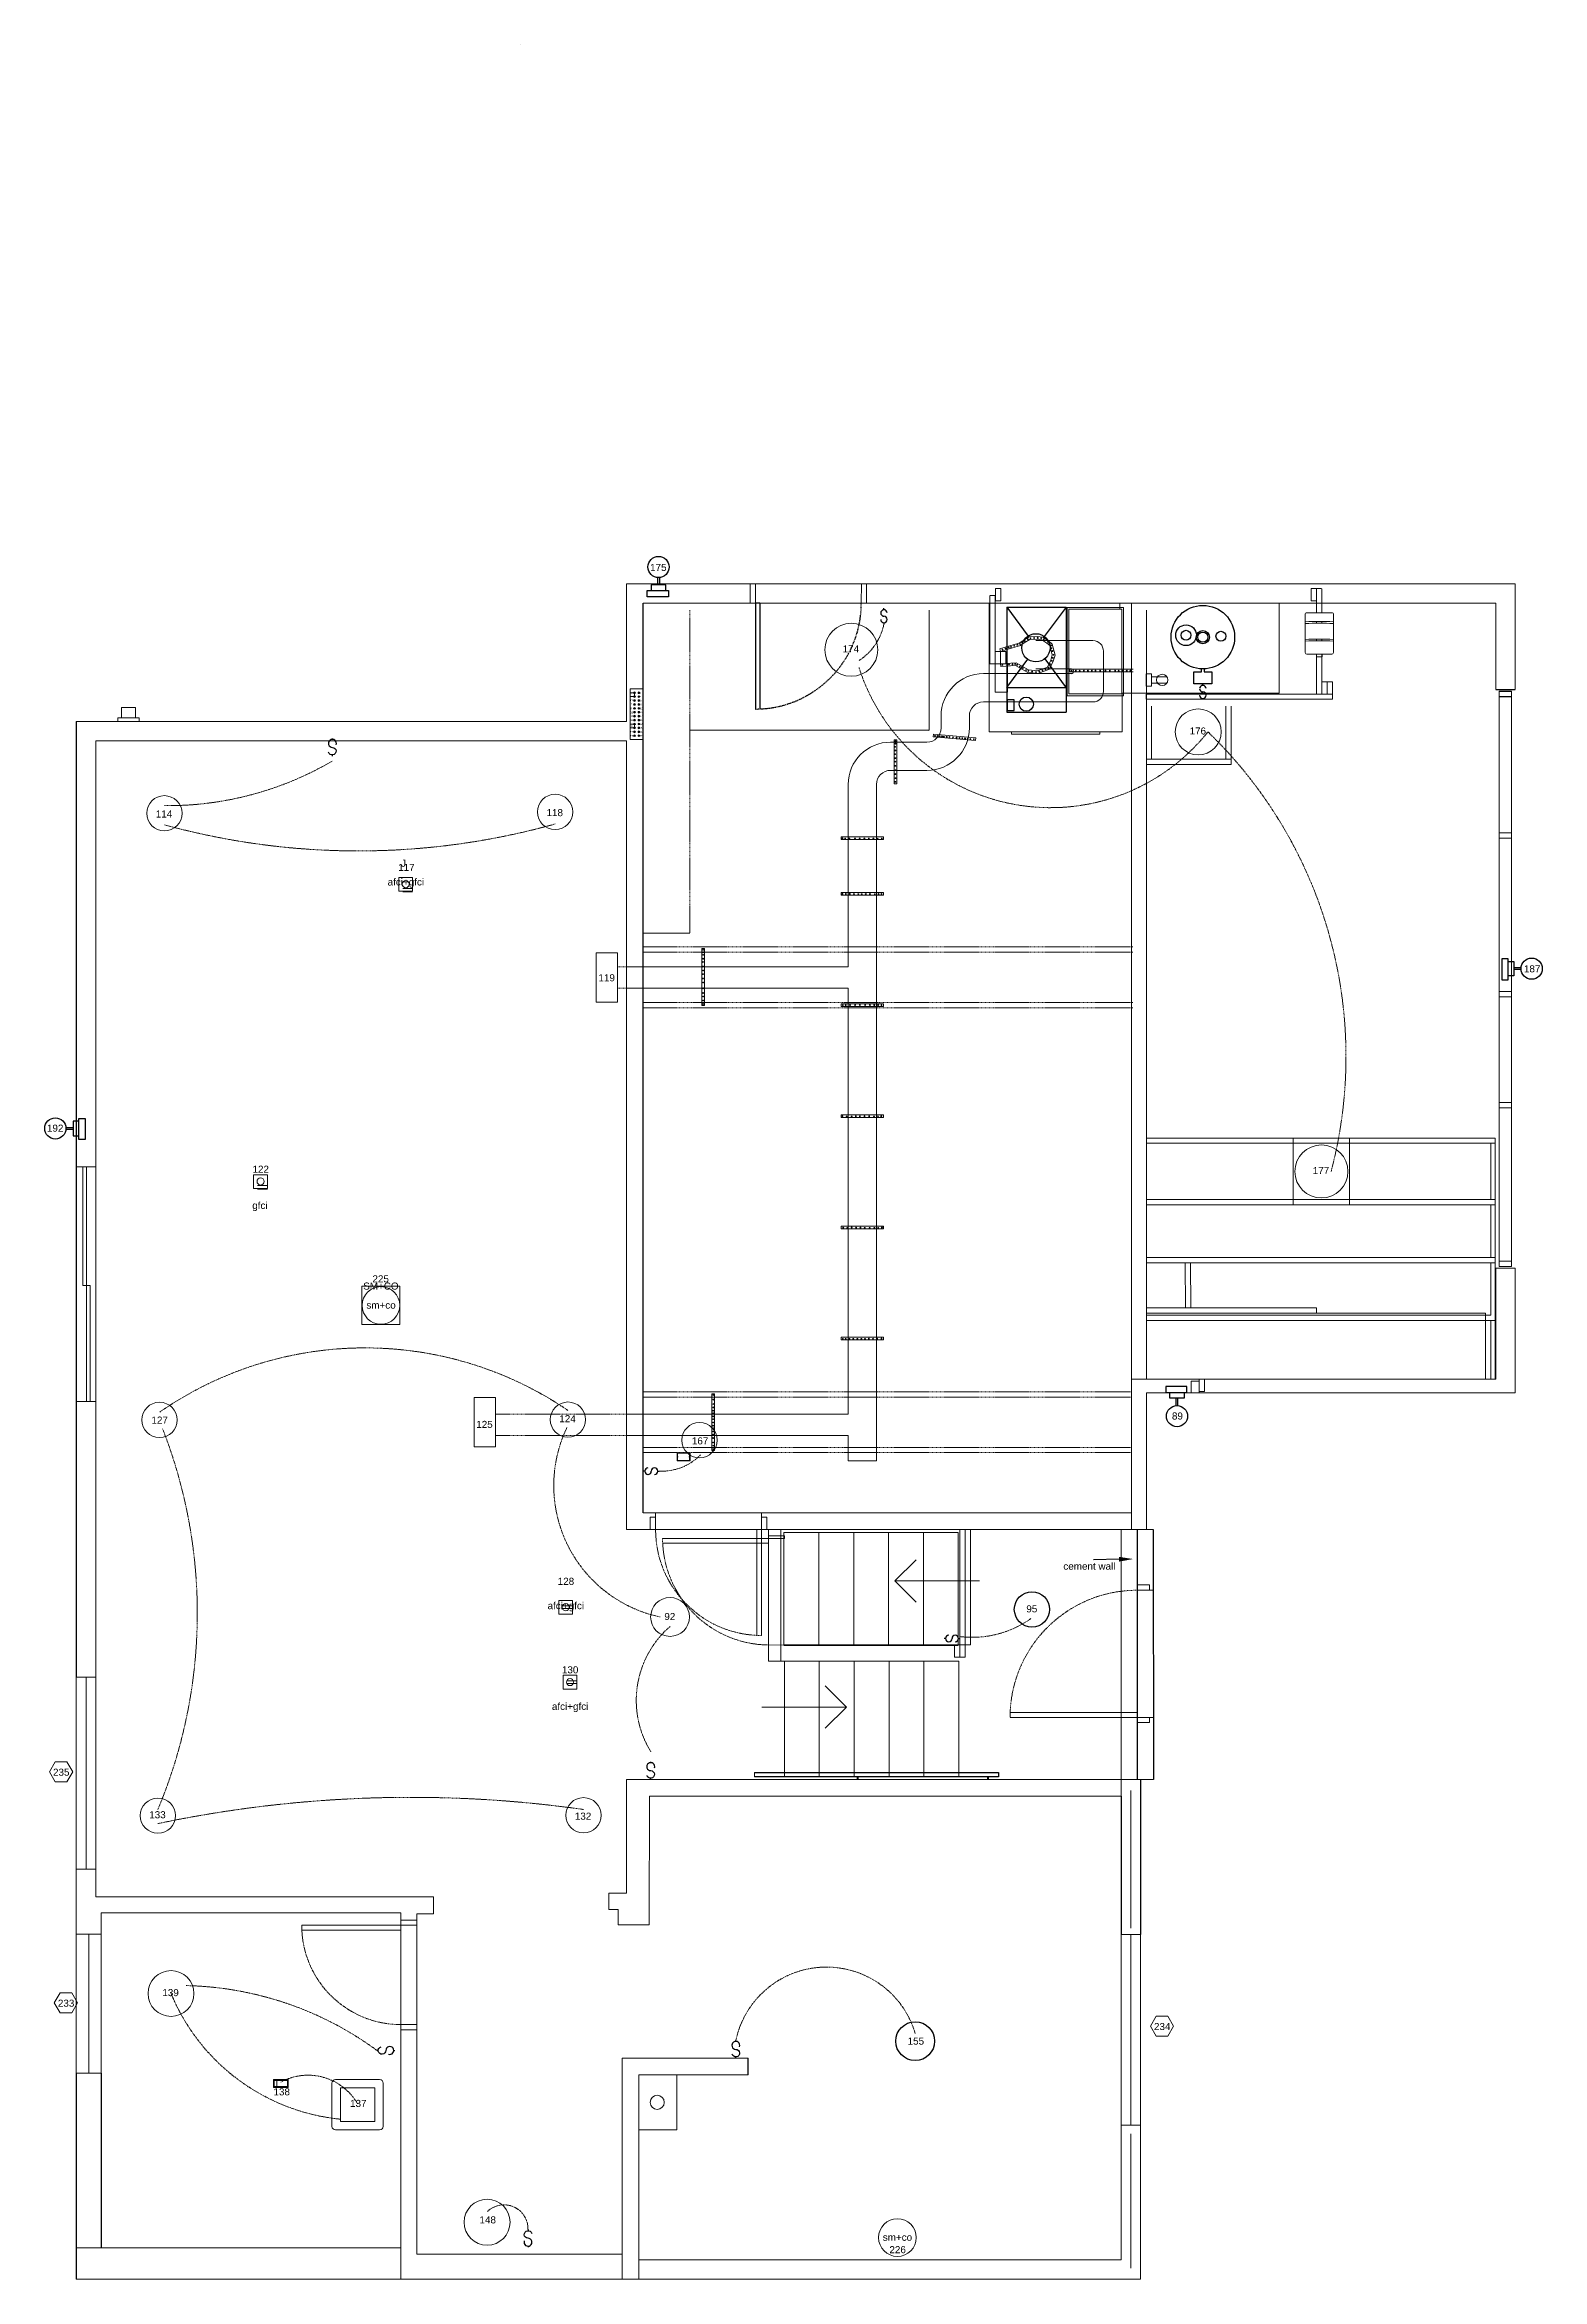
# Model space of a CAD drawing. Header units: inches. Extents: x -438 to -14, y 594 to 1227.
import ezdxf

# ---------------------------------------------------------------- set-up
doc = ezdxf.new("R2010")
doc.units = ezdxf.units.IN
doc.header["$MEASUREMENT"] = 0
doc.linetypes.add('DASHED2', pattern=[0.375, 0.25, -0.125])
doc.layers.get('0').update_dxf_attribs({"color": 1, "lineweight": 9})
for name, color, linetype, lineweight in [('A-101-Floorplan-1st-floor', 7, 'Continuous', 9), ('A-101-RCP', 7, 'Continuous', 9), ('E101-Electrical-1st-floor', 4, 'Continuous', 9), ('north-stairway', 7, 'Continuous', 9)]:
    doc.layers.add(name, color=color, linetype=linetype, lineweight=lineweight)
doc.styles.add('Annotative', font='Arial.ttf')
doc.styles.add('Reg', font='Arial.ttf')
doc.styles.add('Small', font='Arial.ttf')
doc.styles.get("Standard").update_dxf_attribs({"font": 'Arial.ttf', "height": 2})
doc.linetypes.add('BATTING', pattern='A,0.0001,-0.1,[134,ltypeshp.shx,S=0.1,R=0,X=-0.1,Y=0],-0.2,[134,ltypeshp.shx,S=0.1,R=180,X=0.1,Y=0],-0.1', length=0.4001)

msp = doc.modelspace()

# ---------------------------------------------------------------- texts
at = {"lineweight": 5}
msp.add_text('SM+CO', height=2, dxfattribs=at).set_placement((-347.37, 873.99, -93))
at = {"layer": 'A-101-Floorplan-1st-floor', "style": 'Annotative'}
for s, p in [('235', (-435.2, 736.31)), ('233', (-433.82, 670.89)), ('234', (-123.5, 664.28))]:
    msp.add_text(s, height=2, dxfattribs=at).set_placement(p)
at = {"layer": 'A-101-Floorplan-1st-floor', "lineweight": 5, "insert": (-134.41, 796.65), "char_height": 2, "attachment_point": 3, "style": 'Small'}
msp.add_mtext('cement wall', dxfattribs=at)
at = {"layer": 'A-101-RCP', "lineweight": 5, "char_height": 2, "attachment_point": 1}
for s, width, insert in [('174', 5.2422, (-211.64, 1056.45)), ('176', 5.2422, (-113.42, 1033.2)), ('114', 5.2422, (-406.1, 1009.69)), ('118', 5.2422, (-295.48, 1010.07)), ('117', 5.257, (-337.48, 994.56, 96.5)), ('afci+gfci', 1.3349, (-340.46, 990.44, 193)), ('119', 5.2422, (-280.78, 963.3)), ('122', 5.1777, (-378.72, 909.08)), ('177', 5.2422, (-78.55, 908.7)), ('gfci', 1.3349, (-378.79, 898.83, 193)), ('225', 7.0539, (-344.76, 878.03, 93)), ('sm+co', 8.8645, (-346.48, 870.59, 93)), ('127', 5.2422, (-407.33, 838.03)), ('125', 5.2422, (-315.38, 836.81)), ('124', 5.2422, (-291.86, 838.42, 82.12)), ('167', 5.2422, (-254.33, 832.15)), ('128', 7.21, (-292.31, 792.37)), ('afci+gfci', 1.3349, (-295.18, 785.48, 193)), ('92', 3.0578, (-262.12, 782.41, -164.25)), ('95', 5.2422, (-159.64, 784.57, 39.38)), ('130', 5.8649, (-291.12, 767.31)), ('afci+gfci', 1.3349, (-293.96, 756.95, 193)), ('133', 5.2422, (-407.96, 726.26)), ('132', 5.2422, (-287.46, 725.86)), ('139', 5.2422, (-404.24, 675.88)), ('155', 5.2422, (-193.25, 662.15)), ('138', 5.2422, (-372.78, 647.79)), ('137', 5.2422, (-351.1, 644.51)), ('148', 5.2422, (-314.46, 611.52)), ('sm+co', 8.8645, (-200.27, 606.6, 93)), ('226', 5.5764, (-198.4, 603.08))]:
    msp.add_mtext_dynamic_manual_height_columns(s, width=width, gutter_width=10, heights=[0], dxfattribs=dict(at, insert=insert))
at = {"layer": 'E101-Electrical-1st-floor', "lineweight": 5, "style": 'Reg'}
msp.add_text('J', height=2, dxfattribs=at).set_placement((-336.68, 993.74, -96.5))

# ---------------------------------------------------------------- blocks, each defined once
blk = doc.blocks.new('L1-south-stairway-handrail')
at = {"layer": 'A-101-Floorplan-1st-floor', "lineweight": -3}
for p, q in [((-57.8, 1.25), (11.23, 1.25)), ((11.23, 0), (-57.8, 0)), ((-28.71, -0.75), (-28.71, 0)), ((-28.46, -0.75), (-28.46, 0)), ((8.09, 0), (8.09, -0.75)), ((8.34, 0), (8.34, -0.75)), ((11.23, 1.25), (11.23, 0))]:
    blk.add_line(p, q, dxfattribs=at)
at = {"layer": 'A-101-Floorplan-1st-floor', "lineweight": 5}
blk.add_line((-57.8, 1.25), (-57.8, 0), dxfattribs=at)
blk = doc.blocks.new('L1-arrow')
at = {"lineweight": 5}
for p, q in [((188.32, -365.98), (182.32, -359.98)), ((182.32, -365.98), (164.32, -365.98)), ((182.32, -365.98), (188.32, -365.98)), ((188.32, -365.98), (182.32, -371.98))]:
    blk.add_line(p, q, dxfattribs=at)
blk = doc.blocks.new('sub-panel-30a+50a')
at = {"layer": 'A-101-Floorplan-1st-floor', "lineweight": 5}
for p, q in [((-3.75, -14.38), (-3.75, 0)), ((-3.75, 0), (0, 0)), ((0, -15.19), (0, 0.81)), ((-2.5, -1.11), (-3.75, -1.11)), ((-3.75, -2.21), (-2.5, -2.21)), ((-2.75, -1.11), (-2.25, -1.11)), ((-2.75, -2.21), (-2.25, -2.21)), ((-2.75, -3.32), (-2.25, -3.32)), ((-2.75, -4.42), (-2.25, -4.42)), ((-2.75, -5.53), (-2.25, -5.53)), ((-2.5, -1.36), (-2.5, -0.86)), ((-2.5, -2.21), (-2.5, -1.11)), ((-2.5, -2.46), (-2.5, -1.96)), ((-2.5, -3.57), (-2.5, -3.07)), ((-2.5, -4.67), (-2.5, -4.17)), ((-2.5, -5.78), (-2.5, -5.28)), ((-1.5, -1.11), (-1, -1.11)), ((-1.5, -2.21), (-1, -2.21)), ((-1.5, -3.32), (-1, -3.32)), ((-1.5, -4.42), (-1, -4.42)), ((-1.5, -5.53), (-1, -5.53)), ((-1.25, -1.36), (-1.25, -0.86)), ((-1.25, -2.46), (-1.25, -1.96)), ((-1.25, -3.57), (-1.25, -3.07)), ((-1.25, -4.67), (-1.25, -4.17)), ((-1.25, -5.78), (-1.25, -5.28)), ((-2.5, -9.96), (-3.75, -9.96)), ((-3.75, -9.96), (-3.75, -11.06)), ((-3.75, -11.06), (-2.5, -11.06)), ((-2.75, -6.64), (-2.25, -6.64)), ((-2.75, -7.74), (-2.25, -7.74)), ((-2.75, -8.85), (-2.25, -8.85)), ((-2.75, -9.96), (-2.25, -9.96)), ((-2.75, -11.06), (-2.25, -11.06)), ((-2.75, -12.17), (-2.25, -12.17)), ((-2.5, -6.89), (-2.5, -6.39)), ((-2.5, -7.99), (-2.5, -7.49)), ((-2.5, -9.1), (-2.5, -8.6)), ((-2.5, -10.21), (-2.5, -9.71)), ((-2.5, -11.06), (-2.5, -9.96)), ((-2.5, -11.31), (-2.5, -10.81)), ((-2.5, -12.42), (-2.5, -11.92)), ((-1.5, -6.64), (-1, -6.64)), ((-1.5, -7.74), (-1, -7.74)), ((-1.5, -8.85), (-1, -8.85)), ((-1.5, -9.96), (-1, -9.96)), ((-1.5, -11.06), (-1, -11.06)), ((-1.5, -12.17), (-1, -12.17)), ((-1.25, -6.89), (-1.25, -6.39)), ((-1.25, -7.99), (-1.25, -7.49)), ((-1.25, -9.1), (-1.25, -8.6)), ((-1.25, -10.21), (-1.25, -9.71)), ((-1.25, -11.31), (-1.25, -10.81)), ((-1.25, -12.42), (-1.25, -11.92)), ((-3.75, -14.38), (0, -14.38)), ((-2.75, -13.27), (-2.25, -13.27)), ((-2.5, -13.52), (-2.5, -13.02)), ((-1.5, -13.27), (-1, -13.27)), ((-1.25, -13.52), (-1.25, -13.02))]:
    blk.add_line(p, q, dxfattribs=at)
for centre in [(-2.5, -1.11), (-2.5, -2.21), (-2.5, -3.32), (-2.5, -4.42), (-2.5, -5.53), (-1.25, -1.11), (-1.25, -2.21), (-1.25, -3.32), (-1.25, -4.42), (-1.25, -5.53), (-2.5, -6.64), (-2.5, -7.74), (-2.5, -8.85), (-2.5, -9.96), (-2.5, -11.06), (-2.5, -12.17), (-1.25, -6.64), (-1.25, -7.74), (-1.25, -8.85), (-1.25, -9.96), (-1.25, -11.06), (-1.25, -12.17), (-2.5, -13.27), (-1.25, -13.27)]:
    blk.add_circle(centre, 0.25, dxfattribs=at)
at = {"layer": 'A-101-Floorplan-1st-floor', "lineweight": 5, "style": 'Small'}
for s, p in [('9', (-3.63, -5.79)), ('nc', (-3.61, -3.49)), ('1', (-3.6, -1.88)), ('7', (-3.57, -4.7)), ('2', (-0.98, -1.36)), ('4', (-0.92, -2.47)), ('6', (-0.92, -3.59)), ('8', (-0.9, -4.67)), ('10', (-0.91, -5.79)), ('11', (-3.65, -6.92)), ('13', (-3.64, -8)), ('15', (-3.64, -9.11)), ('17', (-3.63, -10.82)), ('nc', (-3.61, -12.36)), ('22', (-0.92, -12.42)), ('14', (-0.9, -8.02)), ('16', (-0.89, -9.11)), ('20', (-0.88, -11.28)), ('nc', (-0.88, -6.81)), ('18', (-0.87, -10.2)), ('nc', (-3.62, -13.46)), ('nc', (-0.89, -13.46))]:
    blk.add_text(s, height=0.5, dxfattribs=at).set_placement(p)
blk = doc.blocks.new('L1-toggle-switch-135')
at = {"layer": ''}
for p, q in [((-5, 0, -46.25), (-4.65, 0, -46.25)), ((-0.26, 0, -46.25), (0, 0, -46.25))]:
    blk.add_line(p, q, dxfattribs=at)
at = {"layer": '', "elevation": -46.25}
for points in [[(-2.5, 0, -2.004555), (-3.85, 1.06)], [(-1.75, -1.06, 3.139408), (-2.5, 0, 3.139408)]]:
    blk.add_lwpolyline(points, format="xyb", dxfattribs=at)
blk = doc.blocks.new('L1-landing-toggle-switch-91')
at = {"layer": ''}
for p, q in [((0, 4.74, -46.25), (0, 5, -46.25)), ((0, 0, -46.25), (0, 0.35, -46.25))]:
    blk.add_line(p, q, dxfattribs=at)
at = {"layer": '', "elevation": -46.25}
for points in [[(1.06, 3.25, 3.139408), (0, 2.5, 3.139408)], [(0, 2.5, -2.004555), (-1.06, 1.15)]]:
    blk.add_lwpolyline(points, format="xyb", dxfattribs=at)
blk = doc.blocks.new('L1-motion-switch-144')
at = {"layer": ''}
for p, q in [((0, 5, -43.25), (0, 4.65, -43.25)), ((0, 0.26, -43.25), (0, 0, -43.25))]:
    blk.add_line(p, q, dxfattribs=at)
at = {"layer": '', "elevation": -43.25}
for points in [[(-1.06, 1.75, 3.139408), (0, 2.5, 3.139408)], [(0, 2.5, -2.004555), (1.06, 3.85)]]:
    blk.add_lwpolyline(points, format="xyb", dxfattribs=at)
blk = doc.blocks.new('L1-toggle-switch-149')
at = {"layer": ''}
for p, q in [((0, 4.74, -45), (0, 5, -45)), ((0, 0, -45), (0, 0.35, -45))]:
    blk.add_line(p, q, dxfattribs=at)
at = {"layer": '', "elevation": -45}
for points in [[(1.06, 3.25, 3.139408), (0, 2.5, 3.139408)], [(0, 2.5, -2.004555), (-1.06, 1.15)]]:
    blk.add_lwpolyline(points, format="xyb", dxfattribs=at)
blk = doc.blocks.new('L1-switch-165')
at = {"layer": ''}
for p, q in [((0.41, 0, -51.62), (0, 0, -51.62)), ((4.08, 0, -51.62), (4.49, 0, -51.62))]:
    blk.add_line(p, q, dxfattribs=at)
for centre, start, end in [((1.32, 0, -51.62), 90, 270), ((3.17, 0, -51.62), 270, 180), ((1.34, 0, -51.62), 270, 0)]:
    blk.add_arc(centre, 0.916, start, end, dxfattribs=at)
blk = doc.blocks.new('L1-switch-173')
at = {"layer": ''}
for p, q in [((0, -0.41, -43), (0, 0, -43)), ((0, -4.08, -43), (0, -4.49, -43))]:
    blk.add_line(p, q, dxfattribs=at)
for centre, start, end in [((0, -1.32, -43), 0, 180), ((0, -1.34, -43), 180, 270), ((0, -3.17, -43), 180, 90)]:
    blk.add_arc(centre, 0.916, start, end, dxfattribs=at)
blk = doc.blocks.new('dusk-to-dawn-187-driveway')
at = {"layer": 'A-101-RCP', "lineweight": 30}
for p, q in [((0, 2.82), (-1.75, 2.82)), ((-1.75, 2.82), (-1.75, -3.18)), ((0, -3.18), (0, 2.82)), ((0, 2.06), (1.62, 2.06)), ((0, -2.06), (0, 2.06)), ((1.62, 2.06), (1.62, -2.06)), ((3.71, 0.25), (1.62, 0.25)), ((-1.75, -3.18), (0, -3.18)), ((1.62, -2.06), (0, -2.06)), ((3.71, -0.25), (1.62, -0.25))]:
    blk.add_line(p, q, dxfattribs=at)
blk.add_circle((6.7, 0), 3, dxfattribs=at)
at = {"layer": 'A-101-RCP', "lineweight": 5, "insert": (4.5, 0.95), "char_height": 2, "attachment_point": 1}
blk.add_mtext_dynamic_manual_height_columns('187', width=5.2422, gutter_width=10, heights=[0], dxfattribs=at)
blk = doc.blocks.new('floodlight-camera-195-patio')
at = {"layer": 'A-101-RCP', "lineweight": 30}
for p, q in [((-3.71, 0.27), (-1.62, 0.27)), ((0, 2.08), (-1.62, 2.08)), ((-1.62, 2.08), (-1.62, -2.04)), ((0, 2.84), (1.75, 2.84)), ((0, -3.16), (0, 2.84)), ((0, -2.04), (0, 2.08)), ((1.75, 2.84), (1.75, -3.16)), ((-3.71, -0.23), (-1.62, -0.23)), ((-1.62, -2.04), (0, -2.04)), ((1.75, -3.16), (0, -3.16))]:
    blk.add_line(p, q, dxfattribs=at)
blk.add_circle((-6.7, 0.02), 3, dxfattribs=at)
at = {"layer": 'A-101-RCP', "lineweight": 5, "insert": (-9.07, 1.1), "char_height": 2, "attachment_point": 1}
blk.add_mtext_dynamic_manual_height_columns('192', width=5.2422, gutter_width=10, heights=[0], dxfattribs=at)
blk = doc.blocks.new('L1-toggle-switch-98')
at = {"layer": ''}
for p, q in [((0, -0.26, -39.25), (0, 0, -39.25)), ((0, -5, -39.25), (0, -4.65, -39.25))]:
    blk.add_line(p, q, dxfattribs=at)
at = {"layer": '', "elevation": -39.25}
for points in [[(1.06, -1.75, 3.139408), (0, -2.5, 3.139408)], [(0, -2.5, -2.004555), (-1.06, -3.85)]]:
    blk.add_lwpolyline(points, format="xyb", dxfattribs=at)
blk = doc.blocks.new('dusk-to-dawn-89-front-porch')
at = {"layer": 'A-101-RCP', "lineweight": 30}
for p, q in [((2.82, 1.75), (-3.18, 1.75)), ((-3.18, 1.75), (-3.18, 0)), ((-3.18, 0), (2.82, 0)), ((-2.06, -1.62), (-2.06, 0)), ((-2.06, 0), (2.06, 0)), ((2.06, 0), (2.06, -1.62)), ((2.82, 0), (2.82, 1.75)), ((2.06, -1.62), (-2.06, -1.62)), ((-0.25, -3.71), (-0.25, -1.62)), ((0.25, -3.71), (0.25, -1.62))]:
    blk.add_line(p, q, dxfattribs=at)
blk.add_circle((0, -6.7), 3, dxfattribs=at)
at = {"layer": 'A-101-RCP', "lineweight": 5, "insert": (-1.44, -5.65), "char_height": 2, "attachment_point": 1}
blk.add_mtext_dynamic_manual_height_columns('89', width=3.4652, gutter_width=10, heights=[0], dxfattribs=at)
blk = doc.blocks.new('north-stairway-above-spandrel')
at = {"layer": 'north-stairway', "lineweight": 5}
for p, q in [((49.375, 31.9375), (0, 31.9375)), ((0, 0), (0, 31.9375)), ((9.875, 0), (9.875, 31.9375)), ((19.75, 0), (19.75, 31.9375)), ((29.625, 0), (29.625, 31.9375)), ((39.5, 0), (39.5, 31.9375)), ((49.375, 0), (49.375, 31.9375))]:
    blk.add_line(p, q, dxfattribs=at)
at = {"layer": 'north-stairway', "lineweight": -3}
blk.add_line((0, 0), (49.375, 0), dxfattribs=at)
blk = doc.blocks.new('gfci-duplex-183-water-heater')
for p, q in [((-3.03, 0.87), (1.35, 0.87)), ((-3.03, -0.86), (1.36, -0.86))]:
    blk.add_line(p, q)
blk.add_circle((0, 0), 1.61)
blk = doc.blocks.new('dusk-to-dawn-175-trailer-area')
at = {"layer": 'A-101-RCP', "lineweight": 30}
for p, q in [((-3.19, -1.75), (-3.19, 0)), ((-3.19, 0), (2.81, 0)), ((2.04, 1.62), (-2.08, 1.62)), ((-2.08, 1.62), (-2.08, 0)), ((-2.08, 0), (2.04, 0)), ((-0.27, 3.71), (-0.27, 1.62)), ((0.23, 3.71), (0.23, 1.62)), ((2.04, 0), (2.04, 1.62)), ((2.81, 0), (2.81, -1.75)), ((2.81, -1.75), (-3.19, -1.75))]:
    blk.add_line(p, q, dxfattribs=at)
blk.add_circle((-0.02, 6.7), 3, dxfattribs=at)
at = {"layer": 'A-101-RCP', "lineweight": 5, "insert": (-2.4, 7.58), "char_height": 2, "attachment_point": 1}
blk.add_mtext_dynamic_manual_height_columns('175', width=5.2422, gutter_width=10, heights=[0], dxfattribs=at)
blk = doc.blocks.new('carlon-1-gang-ajust-a-box')
at = {"lineweight": 5}
for p, q in [((0.13, -1.14), (0.19, -1.14)), ((0.16, -1.11), (0.16, -1.17)), ((3.47, -1.14), (3.53, -1.14)), ((3.5, -1.11), (3.5, -1.17))]:
    blk.add_line(p, q, dxfattribs=at)
blk.add_lwpolyline([(0.01, -2.29), (0.01, 0.01), (3.66, 0.01), (3.66, -2.29)], close=True, dxfattribs=at)
for points in [[(0.13, -1.05), (0.13, -0.11), (3.53, -0.11), (3.53, -1.05)], [(3.53, -1.23), (3.53, -2.16), (0.13, -2.16), (0.13, -1.23)]]:
    blk.add_lwpolyline(points, dxfattribs=at)
for centre in [(0.16, -1.14), (3.5, -1.14)]:
    blk.add_circle(centre, 0.0312, dxfattribs=at)
for centre, start, end in [((0.16, -1.14), 250.46345, 109.4059), ((3.5, -1.14), 70.52878, 289.47122)]:
    blk.add_arc(centre, 0.0938, start, end, dxfattribs=at)
blk = doc.blocks.new('water-heater-switch')
at = {"layer": ''}
for p, q in [((0, -0.41), (0, 0)), ((0, -4.08), (0, -4.32))]:
    blk.add_line(p, q, dxfattribs=at)
for centre, start, end in [((0, -1.32), 0, 180), ((0, -1.34), 180, 270), ((0, -3.17), 180, 90)]:
    blk.add_arc(centre, 0.916, start, end, dxfattribs=at)
blk = doc.blocks.new('new-water-heater')
at = {"lineweight": -3}
blk.add_lwpolyline([(0.37, -9), (0.37, -9.86), (2.56, -9.86), (2.56, -13.25), (-2.56, -13.25), (-2.56, -9.86), (-0.38, -9.86), (-0.38, -9)], dxfattribs=at)
for centre, radius in [((0, 0), 9), ((-4.75, 0.55), 2.93), ((-4.75, 0.55), 1.39), ((0, 0), 1.88), ((0, 0), 1.45), ((5.1, 0.27), 1.39)]:
    blk.add_circle(centre, radius, dxfattribs=at)
blk.add_blockref('water-heater-switch', (0, -13.25), dxfattribs=at)
blk = doc.blocks.new('support-2x4-for-duplex-183')
at = {"lineweight": 5}
for p, q in [((0, 3.5), (0, 0)), ((0, 3.5), (1.5, 3.5)), ((0, 0), (1.5, 0)), ((1.5, 3.5), (1.5, 0))]:
    blk.add_line(p, q, dxfattribs=at)
blk = doc.blocks.new('28gauge-pipe-hanger-strap-650psi')
at = {"lineweight": 5}
for p, q in [((0, 0.75), (12, 0.75)), ((0, 0.75), (0, 0)), ((0, 0), (12, 0)), ((12, 0.75), (12, 0))]:
    blk.add_line(p, q, dxfattribs=at)
blk = doc.blocks.new('century-furnace-181')
at = {"layer": 'A-101-Floorplan-1st-floor', "lineweight": -3}
for p, q in [((-0.02, 29.78), (6.02, 21.56)), ((-0.02, 29.78), (16.79, 29.78)), ((-0.02, 29.78), (-0.02, 0.03)), ((16.79, 29.78), (10.63, 21.45)), ((16.79, 29.78), (16.79, 0.03)), ((5.87, 15.02), (-0.03, 7.03)), ((10.75, 15.12), (16.79, 6.9)), ((-0.03, 7.03), (16.79, 7.03)), ((-0.02, 0.03), (16.79, 0.03))]:
    blk.add_line(p, q, dxfattribs=at)
blk.add_lwpolyline([(0.13, 0.53), (2.13, 0.53), (2.13, 3.53), (0.13, 3.53)], close=True, dxfattribs=at)
for centre, radius in [((8.25, 18.24), 4), ((5.54, 2.28), 2)]:
    blk.add_circle(centre, radius, dxfattribs=at)
blk = doc.blocks.new('L1-spandrel-basic-switch-96')
at = {"layer": '', "lineweight": -3}
for p, q in [((-4.08, 0, -39.38), (-4.49, 0, -39.38)), ((-0.41, 0, -39.38), (0, 0, -39.38))]:
    blk.add_line(p, q, dxfattribs=at)
for centre, start, end in [((-3.17, 0, -39.38), 90, 270), ((-1.32, 0, -39.38), 270, 180), ((-3.15, 0, -39.38), 270, 0)]:
    blk.add_arc(centre, 0.916, start, end, dxfattribs=at)

# ---------------------------------------------------------------- linework, layer by layer
at = {"lineweight": 5}
for p, q in [((-302.97, 1226.56), (-302.97, 1226.56)), ((-129.88, 810.78), (-129.88, 806.03)), ((-132.82, 730.5), (-132.82, 806.03)), ((-125.57, 806.03), (-125.57, 806.03)), ((-125.57, 806.03), (-125.57, 806.03)), ((-125.57, 806.03), (-125.57, 806.03)), ((-232.63, 768.72), (-232.63, 768.72)), ((-423.1, 702.19), (-423.1, 702)), ((-421.57, 602.63), (-428.6, 602.63)), ((-336.69, 602.63), (-336.69, 593.69)), ((-274.1, 600.81), (-274.1, 593.69)), ((-269.35, 599.19), (-269.35, 593.69))]:
    msp.add_line(p, q, dxfattribs=at)
at = {"layer": 'A-101-Floorplan-1st-floor', "lineweight": 5}
for p, q in [((-272.82, 1034.88), (-272.82, 1073.91)), ((-272.82, 1073.91), (-21.26, 1073.91)), ((-237.85, 1068.41), (-237.85, 1073.91)), ((-236.35, 1068.41), (-236.35, 1073.91)), ((-206.36, 1068.41), (-206.35, 1073.91)), ((-204.86, 1068.4), (-204.85, 1073.9)), ((-21.26, 1043.94), (-21.26, 1073.91)), ((-268.07, 1068.41), (-26.76, 1068.41)), ((-133.13, 1066.68), (-133.13, 1068.41)), ((-129.88, 848.66), (-129.88, 1068.41)), ((-80.69, 1065.41), (-80.69, 1054.41)), ((-80.44, 1065.66), (-72.94, 1065.66)), ((-77.44, 1068.41), (-77.44, 1065.66)), ((-77.44, 1063.23), (-77.44, 1062.73)), ((-75.94, 1068.41), (-75.94, 1065.66)), ((-75.94, 1063.23), (-75.94, 1062.73)), ((-72.69, 1065.41), (-72.69, 1054.41)), ((-26.76, 1043.94), (-26.76, 1068.41)), ((-77.44, 1058.23), (-77.44, 1057.73)), ((-75.94, 1058.23), (-75.94, 1057.73)), ((-80.19, 1053.91), (-73.19, 1053.91)), ((-77.45, 1053.16), (-75.91, 1053.16)), ((-77.44, 1053.91), (-77.44, 1042.66)), ((-75.94, 1053.91), (-75.94, 1042.66)), ((-75.94, 1046.16), (-72.94, 1046.16)), ((-74.44, 1046.16), (-74.44, 1042.66)), ((-72.94, 1046.16), (-72.94, 1042.66)), ((-415.85, 1035.88), (-415.85, 1038.88)), ((-415.85, 1038.88), (-411.85, 1038.88)), ((-411.85, 1038.88), (-411.85, 1035.88)), ((-72.94, 1042.66), (-125.69, 1042.66)), ((-125.69, 1042.66), (-125.69, 1041.16)), ((-72.94, 1041.16), (-125.69, 1041.16)), ((-72.94, 1041.16), (-72.94, 1042.66)), ((-25.76, 880.56), (-25.76, 1043.44)), ((-22.26, 1043.44), (-22.26, 880.56)), ((-428.6, 1034.88), (-272.82, 1034.88)), ((-416.85, 1034.88), (-416.85, 1035.88)), ((-416.85, 1035.88), (-410.85, 1035.88)), ((-410.85, 1035.88), (-410.85, 1034.88)), ((-163.82, 1031.91), (-138.82, 1031.91)), ((-163.82, 1031.28), (-163.82, 1031.91)), ((-138.82, 1031.91), (-138.82, 1031.28)), ((-423.1, 1029.38), (-423.1, 764.19)), ((-423.1, 1029.38), (-272.82, 1029.38)), ((-272.82, 1029.38), (-272.82, 806.03)), ((-138.82, 1031.28), (-163.82, 1031.28)), ((-25.76, 1003.33), (-22.26, 1003.33)), ((-25.76, 1001.83), (-22.26, 1001.83)), ((-25.76, 958.41), (-22.26, 958.41)), ((-25.76, 956.91), (-22.26, 956.91)), ((-25.76, 926.98), (-22.26, 926.98)), ((-25.76, 925.48), (-22.26, 925.48)), ((-423.1, 908.72), (-428.6, 908.72)), ((-426.72, 908.72), (-426.72, 875.16)), ((-425.72, 908.72), (-425.72, 842.31)), ((-26.76, 880.06), (-26.76, 848.66)), ((-26.76, 880.06), (-21.26, 880.06)), ((-25.76, 882.06), (-22.26, 882.06)), ((-25.76, 880.56), (-22.26, 880.56)), ((-21.26, 880.06), (-21.26, 844.72)), ((-426.72, 875.16), (-424.72, 875.16)), ((-424.72, 875.16), (-424.72, 842.31)), ((-129.88, 810.78), (-129.88, 848.66)), ((-26.76, 848.66), (-129.88, 848.66)), ((-423.1, 842.31), (-428.6, 842.31)), ((-125.57, 806.03), (-125.57, 844.72)), ((-125.57, 844.72), (-21.26, 844.72)), ((-268.07, 810.78), (-129.88, 810.78)), ((-264.59, 806.03), (-264.59, 810.78)), ((-234.59, 806.03), (-234.59, 810.78)), ((-272.82, 806.03), (-228.63, 806.03)), ((-264.59, 809.53), (-266.09, 809.53)), ((-266.09, 809.53), (-266.09, 806.03)), ((-266.09, 806.03), (-264.59, 806.03)), ((-264.59, 806.03), (-264.59, 809.53)), ((-234.59, 806.03), (-235.97, 806.03)), ((-234.59, 806.03), (-234.59, 809.53)), ((-234.59, 809.53), (-233.09, 809.53)), ((-233.09, 806.03), (-234.59, 806.03)), ((-233.09, 809.53), (-233.09, 806.03)), ((-232.63, 768.72), (-232.63, 806.03)), ((-232.63, 804.28), (-228.13, 804.28)), ((-229.13, 768.72), (-229.13, 806.03)), ((-228.63, 806.03), (-123.69, 806.03)), ((-228.13, 804.28), (-228.13, 803.53)), ((-178.44, 806.03), (-175.44, 806.03)), ((-178.44, 806.03), (-178.44, 769.84)), ((-176.94, 769.84), (-176.94, 806.03)), ((-175.44, 806.03), (-175.44, 773.34)), ((-228.13, 803.53), (-232.63, 803.53)), ((-128.24, 790.34), (-124.74, 790.34)), ((-128.24, 788.84), (-123.68, 788.84)), ((-124.74, 790.34), (-124.74, 788.84)), ((-232.63, 773.33), (-228.13, 773.34)), ((-228.13, 773.34), (-178.44, 773.34)), ((-179.94, 773.34), (-179.94, 769.84)), ((-178.44, 773.34), (-175.44, 773.34)), ((-232.63, 768.72), (-178.76, 768.72)), ((-228.13, 768.72), (-228.13, 736.25)), ((-218.26, 768.72), (-218.26, 736.25)), ((-208.38, 768.72), (-208.38, 736.25)), ((-198.51, 768.72), (-198.51, 736.25)), ((-188.63, 768.72), (-188.63, 736.25)), ((-179.94, 769.84), (-176.94, 769.84)), ((-178.76, 768.72), (-178.76, 736.25)), ((-423.1, 764.19), (-428.6, 764.19)), ((-428.6, 764.19), (-428.6, 709.88)), ((-425.85, 764.19), (-425.85, 709.88)), ((-423.1, 764.19), (-423.1, 709.88)), ((-128.23, 752.84), (-123.68, 752.84)), ((-128.23, 751.34), (-124.73, 751.34)), ((-124.73, 751.34), (-124.73, 752.84)), ((-123.66, 735.25), (-272.82, 735.25)), ((-272.82, 735.23), (-272.82, 703.05)), ((-266.33, 730.5), (-266.38, 694.06)), ((-132.82, 730.5), (-266.33, 730.5)), ((-423.1, 709.88), (-428.6, 709.88)), ((-428.6, 691.44), (-428.6, 709.88)), ((-423.1, 702), (-423.1, 709.88)), ((-272.82, 703.05), (-277.82, 703.05)), ((-277.82, 703.05), (-277.82, 698.42)), ((-327.44, 702), (-423.1, 702)), ((-421.57, 697.44), (-421.57, 691.44)), ((-421.57, 697.44), (-336.69, 697.44)), ((-336.69, 697.44), (-336.69, 602.63)), ((-332.19, 697.19), (-327.44, 697.19)), ((-332.19, 697.19), (-332.19, 600.81)), ((-327.44, 697.19), (-327.44, 702)), ((-275.19, 698.42), (-277.82, 698.42)), ((-275.19, 694.06), (-275.19, 698.42)), ((-421.57, 691.44), (-428.6, 691.44)), ((-428.6, 691.44), (-428.6, 652.06)), ((-425.07, 691.44), (-425.07, 652.06)), ((-421.57, 691.44), (-421.57, 652.06)), ((-364.79, 693.94), (-336.67, 693.94)), ((-364.79, 692.56), (-336.67, 692.56)), ((-332.19, 695.44), (-336.67, 695.44)), ((-336.67, 693.94), (-332.19, 693.94)), ((-275.19, 694.06), (-266.38, 694.06)), ((-132.82, 691.38), (-127.32, 691.38)), ((-132.82, 691.38), (-132.82, 637.38)), ((-130.07, 691.38), (-130.07, 637.38)), ((-127.32, 691.38), (-127.32, 637.38)), ((-332.19, 665.81), (-336.67, 665.81)), ((-336.67, 664.31), (-332.19, 664.31)), ((-428.6, 652.06), (-421.57, 652.06)), ((-274.1, 656.31), (-238.38, 656.31)), ((-274.1, 600.81), (-274.1, 656.31)), ((-269.35, 651.56), (-238.38, 651.56)), ((-269.35, 599.19), (-269.35, 651.56)), ((-258.63, 651.56), (-258.63, 636)), ((-258.63, 636), (-269.35, 636)), ((-132.82, 637.38), (-127.32, 637.38)), ((-132.82, 599.19), (-132.82, 637.38)), ((-127.32, 593.69), (-127.32, 637.38)), ((-336.69, 602.63), (-421.57, 602.63)), ((-274.1, 600.81), (-332.19, 600.81)), ((-269.35, 599.19), (-132.82, 599.19)), ((-428.6, 593.69), (-127.32, 593.69))]:
    msp.add_line(p, q, dxfattribs=at)
at = {"layer": 'A-101-Floorplan-1st-floor', "linetype": 'DASHED2', "lineweight": 5}
for p, q in [((-77.44, 1068.41), (-77.44, 1072.53)), ((-77.44, 1072.53), (-75.94, 1072.53)), ((-75.94, 1068.41), (-75.94, 1072.53))]:
    msp.add_line(p, q, dxfattribs=at)
at = {"layer": 'A-101-Floorplan-1st-floor', "lineweight": -3}
for p, q in [((-268.07, 810.78), (-268.07, 1068.41)), ((-26.76, 1043.94), (-21.26, 1043.94)), ((-25.76, 1043.44), (-22.26, 1043.44)), ((-25.76, 1041.94), (-22.26, 1041.94)), ((-428.6, 1034.88), (-428.6, 764.19)), ((-128.25, 806.03), (-128.22, 735.25)), ((-123.69, 806.03), (-123.66, 735.25)), ((-127.32, 735.25), (-127.32, 691.38)), ((-132.82, 730.5), (-132.82, 691.38)), ((-428.6, 672.6), (-428.6, 671.4)), ((-428.6, 652.06), (-428.6, 593.69)), ((-421.57, 652.06), (-421.57, 602.63)), ((-238.38, 651.63), (-238.38, 656.31))]:
    msp.add_line(p, q, dxfattribs=at)
at = {"layer": 'A-101-Floorplan-1st-floor', "lineweight": 30}
for p, q in [((-236.35, 1068.41), (-236.35, 1038.41)), ((-235.1, 1068.41), (-236.35, 1068.41)), ((-235.1, 1068.41), (-235.1, 1038.44)), ((-128.23, 754.22), (-128.23, 752.84))]:
    msp.add_line(p, q, dxfattribs=at)
at = {"layer": 'A-101-Floorplan-1st-floor'}
for p, q in [((-234.59, 806.03), (-235.97, 806.03)), ((-235.97, 806.03), (-235.97, 776.06)), ((-234.59, 806.03), (-234.59, 776.03)), ((-232.63, 803.53), (-262.63, 803.53)), ((-232.63, 802.15), (-262.6, 802.15)), ((-164.22, 754.22), (-128.24, 754.22)), ((-164.23, 752.84), (-128.23, 752.84))]:
    msp.add_line(p, q, dxfattribs=at)
at = {"layer": 'A-101-Floorplan-1st-floor', "linetype": 'BATTING', "lineweight": 5, "ltscale": 4.4}
for p, q in [((-130.07, 693.12), (-130.07, 732.13)), ((-130.07, 634.92), (-130.07, 596.84))]:
    msp.add_line(p, q, dxfattribs=at)
at = {"layer": 'A-101-Floorplan-1st-floor', "lineweight": 5}
for points in [[(-166.88, 1069.03), (-168.38, 1069.03), (-168.38, 1072.53), (-166.88, 1072.53)], [(-77.51, 1072.53), (-79.01, 1072.53), (-79.01, 1069.03), (-77.51, 1069.03)], [(-148.12, 1042.18), (-148.12, 1067.18), (-132.12, 1067.18), (-132.12, 1042.18)], [(-147.62, 1042.68), (-147.62, 1066.68), (-132.62, 1066.68), (-132.62, 1042.68)]]:
    msp.add_lwpolyline(points, close=True, dxfattribs=at)
at = {"layer": 'A-101-Floorplan-1st-floor', "color": 7, "lineweight": 5}
msp.add_lwpolyline([(-170.19, 1068.41), (-170.19, 1031.91), (-132.51, 1031.91), (-132.51, 1042.91), (-88.01, 1042.91), (-88.01, 1068.41)], close=True, dxfattribs=at)
at = {"layer": 'A-101-Floorplan-1st-floor', "lineweight": -2}
msp.add_lwpolyline([(-133.38, 797.62), (-140.58, 797.5)], dxfattribs=at)
at = {"layer": 'A-101-Floorplan-1st-floor'}
for points in [[(-434.57, 740.28), (-436.22, 737.42), (-434.57, 734.57), (-431.28, 734.57), (-429.63, 737.42), (-431.28, 740.28)], [(-433.2, 674.85), (-434.84, 672), (-433.2, 669.14), (-429.9, 669.14), (-428.25, 672), (-429.9, 674.85)], [(-122.88, 668.25), (-124.53, 665.39), (-122.88, 662.54), (-119.58, 662.54), (-117.93, 665.39), (-119.58, 668.25)]]:
    msp.add_lwpolyline(points, close=True, dxfattribs=at)
at = {"layer": 'A-101-Floorplan-1st-floor', "lineweight": 5}
msp.add_circle((-264.13, 643.81), 2, dxfattribs=at)
at = {"layer": 'A-101-Floorplan-1st-floor', "linetype": 'DASHED2', "lineweight": 30}
msp.add_arc((-236.35, 1068.41), 30, 270, 0, dxfattribs=at)
at = {"layer": 'A-101-Floorplan-1st-floor', "lineweight": 5}
for centre, radius, start, end in [((-80.44, 1065.41), 0.25, 90, 180), ((-76.69, 953.03), 110.19, 87.91974, 92.08026), ((-72.94, 1065.41), 0.25, 0, 90), ((-76.69, 948.03), 110.19, 87.91974, 92.08026), ((-76.69, 953.03), 109.69, 87.91974, 92.08026), ((-76.69, 948.03), 109.69, 87.91974, 92.08026), ((-80.19, 1054.41), 0.5, 180, 270), ((-79.14, 1053.21), 1.69, 358.06921, 24.19248), ((-74.22, 1053.21), 1.69, 155.80752, 181.93079), ((-73.19, 1054.41), 0.5, 270, 0)]:
    msp.add_arc(centre, radius, start, end, dxfattribs=at)
at = {"layer": 'A-101-Floorplan-1st-floor', "linetype": 'DASHED2'}
for centre, radius, start, end in [((-234.59, 806.03), 30, 180, 270), ((-232.29, 803.67), 30.34, 180.26564, 269.35869), ((-128.24, 752.84), 36, 90, 180)]:
    msp.add_arc(centre, radius, start, end, dxfattribs=at)
at = {"layer": 'A-101-Floorplan-1st-floor', "linetype": 'DASHED2', "lineweight": 5}
msp.add_arc((-336.67, 693.94), 28.12, 180, 270, dxfattribs=at)
at = {"layer": 'A-101-Floorplan-1st-floor', "lineweight": 5}
msp.add_solid([(-133.39, 798.28), (-129.38, 797.68), (-133.37, 796.95)], dxfattribs=at)
at = {"layer": 'A-101-RCP', "linetype": 'DASHED2', "lineweight": 5}
for p, q in [((-169.94, 1066.44), (-169.94, 1070.56)), ((-169.94, 1070.56), (-168.44, 1070.56)), ((-168.44, 1066.44), (-168.44, 1070.56)), ((-254.88, 1066.44), (-254.88, 974.94)), ((-268.07, 971.06), (-129.44, 971.06)), ((-268.07, 969.56), (-129.44, 969.56)), ((-272.82, 965.4), (-275.41, 965.4)), ((-272.82, 959.4), (-275.41, 959.4)), ((-268.07, 955.31), (-129.44, 955.31)), ((-268.07, 953.81), (-129.44, 953.81)), ((-268.07, 845.06), (-129.88, 845.06)), ((-268.07, 843.56), (-129.88, 843.56)), ((-272.82, 838.68), (-309.94, 838.68)), ((-272.82, 832.68), (-309.94, 832.68)), ((-268.07, 829.31), (-129.88, 829.31)), ((-268.07, 827.81), (-129.88, 827.81))]:
    msp.add_line(p, q, dxfattribs=at)
at = {"layer": 'A-101-RCP', "lineweight": 5}
for p, q in [((-187.13, 1066.44), (-187.13, 1032.38)), ((-169.94, 1066.44), (-169.94, 1051.19)), ((-168.44, 1066.44), (-168.44, 1051.19)), ((-125.57, 848.66), (-125.57, 1066.44)), ((-156.92, 1057.78), (-140.79, 1057.78)), ((-164.97, 1051.19), (-169.94, 1051.19)), ((-165.44, 1054.69), (-168.44, 1054.69)), ((-168.44, 1051.19), (-168.44, 1043.19)), ((-167.17, 1055.45), (-166.96, 1054.73)), ((-166.94, 1054.69), (-166.94, 1051.19)), ((-166.88, 1050.44), (-166.94, 1051.19)), ((-165.44, 1054.69), (-165.44, 1051.19)), ((-164.94, 1051.19), (-164.94, 1043.19)), ((-137.79, 1054.78), (-137.79, 1043.43)), ((-146.88, 1048.43), (-171.77, 1048.43)), ((-156.92, 1049.78), (-146.88, 1049.78)), ((-147.31, 1049.66), (-147.31, 1048.91)), ((-140.79, 1040.43), (-171.77, 1040.43)), ((-164.94, 1043.19), (-168.44, 1043.19)), ((-124.19, 1039.19), (-124.19, 1024.19)), ((-103.19, 1039.19), (-103.19, 1024.19)), ((-101.69, 1039.19), (-101.69, 1022.69)), ((-187.13, 1032.38), (-254.88, 1032.38)), ((-183.77, 1036.43), (-183.77, 1033.04)), ((-175.77, 1036.43), (-175.77, 1033.04)), ((-198.07, 1029.04), (-194.07, 1029.04)), ((-197.07, 1029.21), (-197.07, 1029.66)), ((-197.07, 1029.66), (-196.32, 1029.66)), ((-197.07, 1017.21), (-197.07, 1029.21)), ((-196.32, 1029.21), (-196.32, 1029.66)), ((-196.32, 1017.21), (-196.32, 1029.21)), ((-194.07, 1029.04), (-187.77, 1029.04)), ((-198.07, 1021.04), (-194.07, 1021.04)), ((-194.07, 1021.04), (-187.77, 1021.04)), ((-101.69, 1024.19), (-125.69, 1024.19)), ((-101.69, 1022.69), (-125.69, 1022.69)), ((-210.07, 1013.04), (-210.07, 1017.04)), ((-210.07, 1013.04), (-210.07, 965.4)), ((-202.07, 1013.04), (-202.07, 1017.04)), ((-202.07, 1013.04), (-202.07, 825.51)), ((-197.07, 1017.21), (-196.32, 1017.21)), ((-337.26, 986.85), (-337.26, 990.73)), ((-337.26, 990.73), (-333.39, 990.73)), ((-336.18, 987.62, 96.5), (-333.39, 987.62, 96.5)), ((-333.39, 990.73), (-333.39, 986.85)), ((-333.39, 986.85), (-337.26, 986.85)), ((-336.18, 986.62, 96.5), (-333.39, 986.62, 96.5)), ((-254.88, 974.94), (-268.07, 974.94)), ((-251.47, 969.36), (-251.47, 970.56)), ((-251.47, 970.56), (-250.72, 970.56)), ((-251.47, 957.36), (-251.47, 969.36)), ((-250.72, 969.36), (-250.72, 970.56)), ((-250.72, 969.36), (-250.72, 957.36)), ((-272.82, 965.4), (-210.07, 965.4)), ((-272.82, 959.4), (-210.07, 959.4)), ((-251.47, 957.36), (-251.47, 954.43)), ((-250.72, 957.36), (-250.72, 954.43)), ((-210.07, 959.4), (-210.07, 838.68)), ((-251.47, 954.43), (-250.72, 954.43)), ((-125.57, 916.92), (-26.89, 916.92)), ((-125.57, 915.42), (-26.89, 915.42)), ((-84.1, 897.98), (-84.1, 916.92)), ((-68.1, 897.98), (-68.1, 916.92)), ((-28.13, 915.42), (-28.13, 899.48)), ((-26.89, 916.92), (-26.89, 848.66)), ((-378.39, 902.65), (-378.39, 906.53)), ((-378.39, 906.53), (-374.51, 906.53)), ((-374.51, 906.53), (-374.51, 902.65)), ((-374.51, 902.65), (-378.39, 902.65)), ((-377.31, 903.43, 96.5), (-374.51, 903.43, 96.5)), ((-377.31, 902.43, 96.5), (-374.51, 902.43, 96.5)), ((-125.57, 899.48), (-26.89, 899.48)), ((-125.57, 897.98), (-26.89, 897.98)), ((-28.13, 897.98), (-28.13, 883.04)), ((-125.57, 883.04), (-26.89, 883.04)), ((-125.57, 881.54), (-26.89, 881.54)), ((-114.68, 881.54), (-114.57, 868.95)), ((-113.18, 881.54), (-113.07, 868.97)), ((-28.13, 881.54), (-28.13, 866.73)), ((-347.72, 864.09), (-347.72, 874.92)), ((-347.72, 874.92), (-336.97, 874.92)), ((-336.97, 874.92), (-336.97, 864.09)), ((-125.57, 868.85), (-77.47, 868.85)), ((-125.57, 867.35), (-29.63, 867.35)), ((-77.47, 868.85), (-77.47, 867.35)), ((-29.63, 867.35), (-29.63, 848.66)), ((-336.97, 864.09), (-347.72, 864.09)), ((-125.57, 866.73), (-28.13, 866.73)), ((-125.57, 865.23), (-26.89, 865.23)), ((-28.13, 865.23), (-28.13, 848.66)), ((-110.7, 845.16), (-110.7, 848.66)), ((-110.7, 848.66), (-109.2, 848.66)), ((-109.2, 845.16), (-109.2, 848.66)), ((-248.63, 842.08), (-248.63, 844.5)), ((-248.63, 844.5), (-247.88, 844.5)), ((-248.63, 830.08), (-248.63, 842.08)), ((-247.88, 842.08), (-247.88, 844.5)), ((-247.88, 842.08), (-247.88, 830.08)), ((-113, 844.72), (-113, 848.04)), ((-113, 848.04), (-110.7, 848.04)), ((-110.7, 844.72), (-113, 844.72)), ((-110.7, 848.04), (-110.7, 844.72)), ((-110.7, 845.16), (-109.2, 845.16)), ((-272.82, 838.68), (-210.07, 838.68)), ((-272.82, 832.68), (-210.07, 832.68)), ((-248.63, 830.08), (-248.63, 828.38)), ((-247.88, 830.08), (-247.88, 828.38)), ((-210.07, 832.68), (-210.07, 825.51)), ((-248.63, 828.38), (-247.88, 828.38)), ((-210.07, 825.51), (-202.07, 825.51)), ((-291.98, 782.08), (-291.98, 785.96)), ((-291.98, 785.96), (-288.11, 785.96)), ((-288.11, 785.96), (-288.11, 782.08)), ((-288.11, 782.08), (-291.98, 782.08)), ((-290.96, 784.41), (-288.13, 784.41)), ((-290.96, 783.66), (-288.13, 783.66)), ((-290.76, 760.87), (-290.76, 764.75)), ((-290.76, 764.75), (-286.89, 764.75)), ((-286.89, 760.87), (-290.76, 760.87)), ((-289.73, 763.19), (-286.89, 763.19)), ((-289.73, 762.44), (-286.89, 762.44)), ((-286.89, 764.75), (-286.89, 760.87)), ((-372.79, 650.25), (-372.79, 648)), ((-372.79, 650.25), (-368.66, 650.25)), ((-368.66, 648), (-372.79, 648)), ((-368.78, 649.99), (-372.66, 649.99)), ((-372.66, 649.99), (-372.66, 649.19)), ((-372.66, 649.06), (-372.66, 648.26)), ((-368.78, 648.26), (-372.66, 648.26)), ((-372.54, 649.99), (-372.54, 648.26)), ((-371.79, 649.99), (-371.79, 648.26)), ((-368.78, 649.99), (-368.78, 649.19)), ((-368.78, 649.06), (-368.78, 648.26)), ((-368.66, 650.25), (-368.66, 648))]:
    msp.add_line(p, q, dxfattribs=at)
for points in [[(-166.88, 1050.44), (-162.68, 1050.77), (-159.25, 1048.78), (-156.42, 1048.46), (-153.11, 1049.7), (-152.04, 1051.94), (-151.52, 1053.71), (-152.32, 1056.81), (-153.36, 1057.71), (-155.01, 1058.78), (-156.56, 1058.91), (-158.87, 1058.83), (-160.62, 1057.76), (-161.66, 1057.05), (-165.37, 1055.98), (-167.17, 1055.45)], [(-166.94, 1051.19), (-162.51, 1051.54), (-159.01, 1049.51), (-156.51, 1049.22), (-153.66, 1050.29), (-152.74, 1052.21), (-152.3, 1053.72), (-152.99, 1056.4), (-153.81, 1057.11), (-155.26, 1058.05), (-156.58, 1058.16), (-158.65, 1058.09), (-160.21, 1057.13), (-161.33, 1056.36), (-165.16, 1055.26), (-166.96, 1054.73)], [(-147.31, 1049.66), (-129.42, 1049.7)], [(-147.31, 1048.91), (-129.42, 1048.95)]]:
    msp.add_lwpolyline(points, dxfattribs=at)
for points in [[(-200.07, 986.43), (-200.07, 985.68), (-212.07, 985.68), (-212.07, 986.43)], [(-281.41, 955.4), (-281.41, 969.4), (-275.41, 969.4), (-275.41, 955.4)], [(-200.07, 954.96), (-200.07, 954.21), (-212.07, 954.21), (-212.07, 954.96)], [(-200.07, 923.46), (-200.07, 922.71), (-212.07, 922.71), (-212.07, 923.46)], [(-200.07, 891.92), (-200.07, 891.17), (-212.07, 891.17), (-212.07, 891.92)], [(-200.07, 860.48), (-200.07, 859.73), (-212.07, 859.73), (-212.07, 860.48)], [(-315.94, 829.43), (-315.94, 843.43), (-309.94, 843.43), (-309.94, 829.43)], [(-353.85, 647.87), (-344.1, 647.87), (-344.1, 638.37), (-353.85, 638.37)]]:
    msp.add_lwpolyline(points, close=True, dxfattribs=at)
msp.add_lwpolyline([(-342.72, 636), (-355.22, 636, -0.414214), (-356.22, 637), (-356.22, 649.25, -0.414214), (-355.22, 650.25), (-342.72, 650.25, -0.414214), (-341.72, 649.25), (-341.72, 637, -0.414214)], format="xyb", close=True, dxfattribs=at)
for centre, radius in [((-209.19, 1055.19), 7.5), ((-161.43, 1056.83), 0.119), ((-160.8, 1057.25), 0.119), ((-160.1, 1057.7), 0.119), ((-159.22, 1058.19), 0.119), ((-158.44, 1058.49), 0.119), ((-157.41, 1058.53), 0.119), ((-156.41, 1058.55), 0.119), ((-155.45, 1058.46), 0.119), ((-154.68, 1058.15), 0.119), ((-153.52, 1057.43), 0.119), ((-153.09, 1056.92), 0.119), ((-166.43, 1050.9), 0.119), ((-166.37, 1055.27), 0.119), ((-165.53, 1055.57), 0.119), ((-164.64, 1055.82), 0.119), ((-164.54, 1051.02), 0.119), ((-163.97, 1055.99), 0.119), ((-163.54, 1051.08), 0.119), ((-163.08, 1056.3), 0.119), ((-162.77, 1051.17), 0.119), ((-162.25, 1050.93), 0.119), ((-162.17, 1056.58), 0.119), ((-161.47, 1050.47), 0.119), ((-152.89, 1051.11), 0.119), ((-152.63, 1056.42), 0.119), ((-152.5, 1055.63), 0.119), ((-152.4, 1052.04), 0.119), ((-152.25, 1054.83), 0.119), ((-152.16, 1052.9), 0.119), ((-151.96, 1053.76), 0.119), ((-160.62, 1049.98), 0.119), ((-159.74, 1049.47), 0.119), ((-159.07, 1049.18), 0.119), ((-158.02, 1049), 0.119), ((-156.91, 1048.87), 0.119), ((-155.96, 1049.05), 0.119), ((-155.08, 1049.37), 0.119), ((-154.22, 1049.7), 0.119), ((-153.37, 1050.18), 0.119), ((-146.81, 1049.26), 0.119), ((-145.61, 1049.26), 0.119), ((-144.53, 1049.26), 0.119), ((-143.35, 1049.26), 0.119), ((-142.2, 1049.26), 0.119), ((-141.08, 1049.26), 0.119), ((-140.06, 1049.26), 0.119), ((-138.73, 1049.26), 0.119), ((-137.25, 1049.26), 0.119), ((-135.99, 1049.26), 0.119), ((-134.49, 1049.26), 0.119), ((-133.5, 1049.26), 0.119), ((-132.42, 1049.26), 0.119), ((-131.21, 1049.26), 0.119), ((-130.18, 1049.26), 0.119), ((-110.97, 1031.94), 6.5), ((-196.78, 1025.63), 0.119), ((-196.76, 1027.72), 0.119), ((-196.72, 1026.69), 0.119), ((-196.7, 1029.33), 0.119), ((-196.7, 1028.62), 0.119), ((-185.49, 1030.81), 0.119), ((-184.8, 1030.75), 0.119), ((-184.16, 1030.68), 0.119), ((-183.49, 1030.61), 0.119), ((-182.96, 1030.58), 0.119), ((-182.18, 1030.51), 0.119), ((-181.39, 1030.49), 0.119), ((-180.39, 1030.4), 0.119), ((-179.38, 1030.29), 0.119), ((-178.53, 1030.21), 0.119), ((-177.77, 1030.18), 0.119), ((-176.99, 1030.04), 0.119), ((-176.24, 1030.01), 0.119), ((-175.49, 1029.93), 0.119), ((-174.48, 1029.87), 0.119), ((-196.74, 1024.49), 0.119), ((-196.74, 1022.32), 0.119), ((-196.72, 1023.5), 0.119), ((-196.72, 1019.99), 0.119), ((-196.7, 1021.1), 0.119), ((-196.7, 1018.85), 0.119), ((-403.66, 1008.88), 5), ((-293.04, 1009.26), 5), ((-196.72, 1017.81), 0.119), ((-211.71, 1001.77), 0.119), ((-210.95, 1001.75), 0.119), ((-209.76, 1001.73), 0.119), ((-208.15, 1001.71), 0.119), ((-206.83, 1001.71), 0.119), ((-205.49, 1001.73), 0.119), ((-204.23, 1001.71), 0.119), ((-202.93, 1001.71), 0.119), ((-201.73, 1001.69), 0.119), ((-200.53, 1001.71), 0.119), ((-211.66, 986.04), 0.119), ((-210.75, 986.04), 0.119), ((-209.63, 986.04), 0.119), ((-208.42, 986.01), 0.119), ((-207.21, 985.99), 0.119), ((-206.24, 985.99), 0.119), ((-205.1, 986.01), 0.119), ((-203.92, 986.01), 0.119), ((-202.55, 986), 0.119), ((-201.46, 986.03), 0.119), ((-200.63, 986.03), 0.119), ((-251.15, 968.78), 0.119), ((-251.13, 970.21), 0.119), ((-251.13, 969.52), 0.119), ((-251.19, 966.76), 0.119), ((-251.17, 965.46), 0.119), ((-251.17, 963.32), 0.119), ((-251.17, 962.11), 0.119), ((-251.15, 967.7), 0.119), ((-251.15, 964.38), 0.119), ((-251.13, 960.97), 0.119), ((-251.13, 959.33), 0.119), ((-251.13, 957.98), 0.119), ((-251.13, 956.99), 0.119), ((-251.13, 955.85), 0.119), ((-251.13, 954.88), 0.119), ((-211.59, 954.55), 0.119), ((-210.78, 954.53), 0.119), ((-209.56, 954.53), 0.119), ((-208.13, 954.59), 0.119), ((-206.76, 954.61), 0.119), ((-205.28, 954.61), 0.119), ((-203.92, 954.59), 0.119), ((-202.69, 954.57), 0.119), ((-201.61, 954.57), 0.119), ((-200.66, 954.55), 0.119), ((-211.7, 923.09), 0.119), ((-210.5, 923.03), 0.119), ((-209.09, 923.03), 0.119), ((-207.92, 923.07), 0.119), ((-206.76, 923.05), 0.119), ((-205.45, 923.07), 0.119), ((-204.12, 923.07), 0.119), ((-202.76, 923.01), 0.119), ((-201.63, 923.05), 0.119), ((-200.7, 923.07), 0.119), ((-76.1, 907.45), 7.5), ((-211.47, 891.52), 0.119), ((-210.31, 891.5), 0.119), ((-209.09, 891.56), 0.119), ((-207.84, 891.52), 0.119), ((-206.62, 891.52), 0.119), ((-205.39, 891.5), 0.119), ((-204, 891.5), 0.119), ((-202.65, 891.5), 0.119), ((-201.57, 891.5), 0.119), ((-200.51, 891.54), 0.119), ((-342.35, 869.5), 5.33), ((-211.6, 860.05), 0.119), ((-210.79, 860.05), 0.119), ((-209.69, 860.03), 0.119), ((-208.63, 860.05), 0.119), ((-207.47, 860.05), 0.119), ((-206.33, 860.05), 0.119), ((-205.31, 860.05), 0.119), ((-204.21, 860.07), 0.119), ((-203.05, 860.09), 0.119), ((-201.87, 860.09), 0.119), ((-200.62, 860.11), 0.119), ((-405.04, 837.07), 5), ((-289.41, 837.16, 82.12), 5), ((-248.26, 844.15), 0.119), ((-248.26, 842.83), 0.119), ((-252.17, 831.34), 5), ((-248.32, 837.27), 0.119), ((-248.3, 838.98), 0.119), ((-248.3, 838.08), 0.119), ((-248.3, 836.34), 0.119), ((-248.28, 839.7), 0.119), ((-248.28, 835.45), 0.119), ((-248.26, 841.59), 0.119), ((-248.26, 840.62), 0.119), ((-248.32, 833.81), 0.119), ((-248.32, 831.94), 0.119), ((-248.3, 834.74), 0.119), ((-248.3, 832.93), 0.119), ((-248.28, 830.67), 0.119), ((-248.26, 829.78), 0.119), ((-248.26, 828.77), 0.119), ((-405.51, 725), 5), ((-285.01, 725.1), 5), ((-401.79, 674.63), 6.5), ((-372.66, 649.13), 0.0625), ((-368.78, 649.13), 0.0625), ((-312.29, 609.86), 6.5), ((-196.14, 605.51), 5.33)]:
    msp.add_circle(centre, radius, dxfattribs=at)
at = {"layer": 'A-101-RCP'}
for centre, radius in [((-335.32, 988.81), 1), ((-376.44, 904.61), 1), ((-290.04, 784.04), 1), ((-260.51, 781.28, -82.12), 5.5), ((-288.82, 762.83), 1)]:
    msp.add_circle(centre, radius, dxfattribs=at)
at = {"layer": 'A-101-RCP', "lineweight": -3}
for centre, radius in [((-158.04, 783.41), 5), ((-191.1, 661.15), 5.5)]:
    msp.add_circle(centre, radius, dxfattribs=at)
at = {"layer": 'A-101-RCP', "linetype": 'DASHED2', "lineweight": 5}
for centre, radius, start, end in [((-215.89, 1065.79), 16.29, 303.27056, 348.16904), ((-152.76, 1067.39), 56.92, 197.62424, 321.47912), ((-196.91, 939.96), 127.77, 345.25539, 46.04357), ((-402.77, 1103.43, 39.25), 92.39, 269.44379, 300.33925), ((-348.77, 1205.55), 207.33, 254.64709, 285.59305), ((-346.86, 755.43), 102.05, 55.74039, 124.73646), ((-538.35, 782.32), 144, 337.30592, 21.28763), ((-255.39, 818.48, 82.12), 38.04, 154.41356, 257.98427), ((-262.88, 837.9), 15.35, 267.37042, 315.55617), ((-242.34, 757.63, -164.25), 27.73, 130.91099, 211.56297), ((-174.99, 804.26, -39.38), 28.76, 263.11878, 305.42078), ((-333.86, 381.29), 348.9, 81.95116, 101.84994), ((-216.23, 655.92), 26.2, 16.45477, 168.24718), ((-348.05, 696.92), 58.18, 202.20985, 264.27756), ((-399.61, 582.05, -46.25), 94.85, 53.71016, 88.77192), ((-363, 635.33), 16.17, 29.85708, 118.53502), ((-307.51, 607.99, -43.25), 6.79, 358.47912, 134.23134)]:
    msp.add_arc(centre, radius, start, end, dxfattribs=at)
at = {"layer": 'A-101-RCP', "lineweight": 5}
for centre, radius, start, end in [((-140.79, 1054.78), 3, 0, 90), ((-171.77, 1036.43), 12, 90, 180), ((-146.88, 1049.1), 0.677, 270, 90), ((-171.77, 1036.43), 4, 90, 180), ((-140.79, 1043.43), 3, 270, 0), ((-187.77, 1033.04), 12, 270, 0), ((-187.77, 1033.04), 4, 270, 360), ((-190.32, 1037.56), 6, 300.16484, 302.08995), ((-198.07, 1017.04), 12, 90, 180), ((-198.07, 1017.04), 4, 90, 180)]:
    msp.add_arc(centre, radius, start, end, dxfattribs=at)

# ---------------------------------------------------------------- block references
at = {"lineweight": 5}
for name, p in [('dusk-to-dawn-175-trailer-area', (-263.75, 1071.94)), ('century-furnace-181', (-165.18, 1037.51)), ('sub-panel-30a+50a', (-268.07, 1044.13)), ('dusk-to-dawn-187-driveway', (-23.26, 964.88)), ('floodlight-camera-195-patio', (-427.85, 919.61)), ('dusk-to-dawn-89-front-porch', (-116.97, 844.84)), ('north-stairway-above-spandrel', (-228.27, 773.28)), ('L1-south-stairway-handrail', (-178.76, 736))]:
    msp.add_blockref(name, p, dxfattribs=at)
at = {"layer": 'A-101-Floorplan-1st-floor', "lineweight": 5}
for name, p in [('new-water-heater', (-109.66, 1058.76)), ('support-2x4-for-duplex-183', (-125.69, 1044.91)), ('gfci-duplex-183-water-heater', (-121.16, 1046.64)), ('L1-spandrel-basic-switch-96', (-178.44, 775.16, 39.38)), ('L1-arrow', (-398.87, 1121.75))]:
    msp.add_blockref(name, p, dxfattribs=at)
at = {"layer": 'A-101-Floorplan-1st-floor', "lineweight": 5, "rotation": 180}
msp.add_blockref('L1-arrow', (-8.54, 425.48), dxfattribs=at)
at = {"layer": 'A-101-RCP', "lineweight": 5}
for name, p in [('L1-switch-173', (-199.94, 1066.94, 43)), ('L1-toggle-switch-98', (-356.1, 1030.05)), ('28gauge-pipe-hanger-strap-650psi', (-212.07, 1001.42)), ('L1-switch-165', (-268.07, 822.56, 51.62)), ('carlon-1-gang-ajust-a-box', (-258.51, 827.79)), ('L1-landing-toggle-switch-91', (-265.97, 735.25, 46.25)), ('L1-toggle-switch-135', (-338.47, 658.5, 46.25)), ('L1-toggle-switch-149', (-241.88, 656.32, 45)), ('L1-motion-switch-144', (-300.72, 602.81, 43.25))]:
    msp.add_blockref(name, p, dxfattribs=at)
at = {"layer": 'A-101-RCP', "lineweight": 5, "rotation": 355}
msp.add_blockref('28gauge-pipe-hanger-strap-650psi', (-186, 1030.52), dxfattribs=at)

msp.set_redraw_order([(e.dxf.handle, doc.entitydb.next_handle()) for e in msp.query("TEXT MTEXT ATTDEF DIMENSION ARC_DIMENSION")])  # texts and dimensions are drawn at this point

doc.saveas('drawing.dxf')
